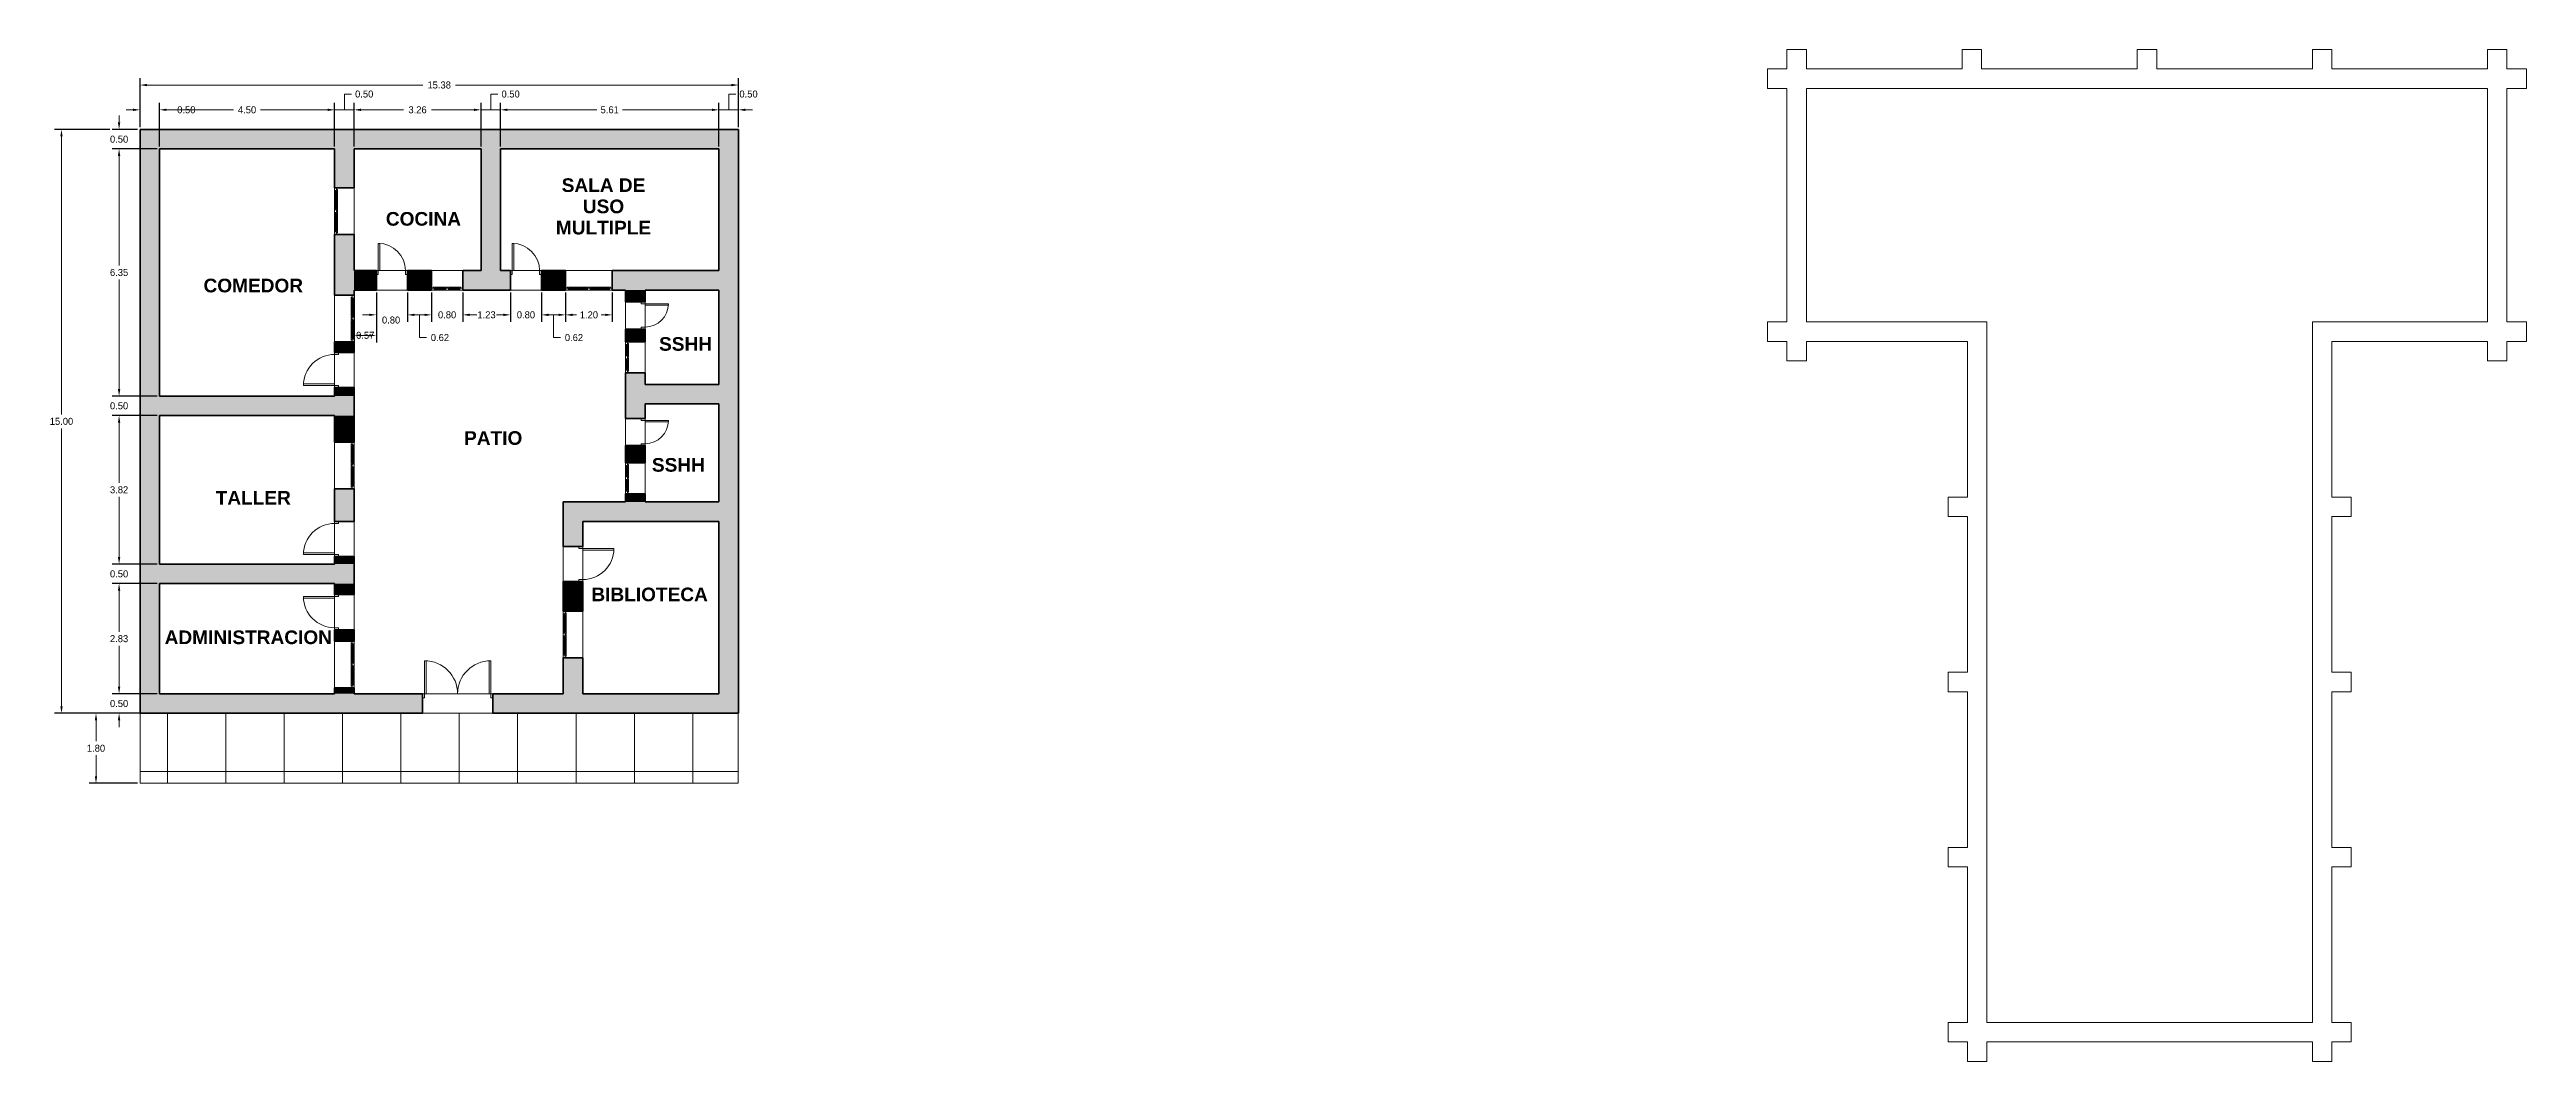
# Model space of a CAD drawing. Header units: metres. Extents: x -38.8 to 24.9, y 14.4 to 40.4.
import ezdxf

# ---------------------------------------------------------------- set-up
doc = ezdxf.new("R2010")
doc.units = ezdxf.units.M
doc.header["$MEASUREMENT"] = 0
doc.layers.add('ACOTACION', color=160, linetype='Continuous', lineweight=0)
doc.layers.add('Structural - Bearing_Pen_No__27', color=7, linetype='Continuous', lineweight=35)
for name, color, linetype, lineweight, true_color in [('Annotation - Text_Pen_No__86', 7, 'Continuous', 20, 0x5555ff), ('ARCHICAD Doors_Pen_No__3', 7, 'Continuous', 18, 0xff6600), ('ARCHICAD Windows_Pen_No__3', 7, 'Continuous', 18, 0xff6600), ('Structural - Bearing_Pen_No__160', 7, 'Continuous', 20, 0xb4a35c), ('Structural - Bearing_Pen_No__63', 7, 'Continuous', 18, 0xff9955)]:
    doc.layers.add(name, color=color, linetype=linetype, lineweight=lineweight, true_color=true_color)
for name, color, linetype in [('ARCHICAD Doors', 7, 'Continuous'), ('ARCHICAD Windows', 7, 'Continuous'), ('Structural - Bearing', 7, 'Continuous')]:
    doc.layers.add(name, color=color, linetype=linetype)
doc.styles.add('GENERATED_STYLE_1', font='')
doc.styles.get('GENERATED_STYLE_1').set_extended_font_data('Arial', bold=True)
doc.dimstyles.get("Standard").update_dxf_attribs({"dimtxt": 0.18, "dimasz": 0.18, "dimexe": 0.18, "dimexo": 0.0625, "dimgap": 0.09, "dimtad": 0, "dimtih": 1, "dimtoh": 1, "dimzin": 0, "dimdsep": 46, "dimtxsty": 'Standard', "dimcen": 0.09, "dimclrt": 256, "dimadec": 0, "dimazin": 0, "dimtfac": 1, "dimtofl": 0, "dimtmove": 0, "dimatfit": 3, "dimfxl": 1, "dimtolj": 1, "dimtzin": 0, "dimlwd": -1, "dimarcsym": 0})

msp = doc.modelspace()

# ---------------------------------------------------------------- texts
at = {"layer": 'Annotation - Text_Pen_No__86', "color": 173, "linetype": 'Continuous', "lineweight": 20, "true_color": 0x5555ff, "insert": (-24.526, 37.121), "char_height": 0.35061, "width": 3.08394, "attachment_point": 2, "line_spacing_factor": 0.933741, "style": 'GENERATED_STYLE_1'}
msp.add_mtext('\\A1;{\\pqc;\\fArial|b1|i0|c0|p34;SALA DE USO MULTIPLE}', dxfattribs=at)
at = {"layer": 'Annotation - Text_Pen_No__86', "color": 173, "linetype": 'Continuous', "lineweight": 20, "true_color": 0x5555ff, "char_height": 0.35061, "attachment_point": 2, "style": 'GENERATED_STYLE_1'}
for s, insert in [('\\A1;{\\pqc;\\fArial|b1|i0|c0|p34;COCINA}', (-29.153, 36.255)), ('\\A1;{\\pqc;\\fArial|b1|i0|c0|p34;COMEDOR}', (-33.525, 34.542)), ('\\A1;{\\pqc;\\fArial|b1|i0|c0|p34;SSHH}', (-22.418, 33.041)), ('\\A1;{\\pqc;\\fArial|b1|i0|c0|p34;PATIO}', (-27.36, 30.624)), ('\\A1;{\\pqc;\\fArial|b1|i0|c0|p34;SSHH}', (-22.602, 29.934)), ('\\A1;{\\pqc;\\fArial|b1|i0|c0|p34;TALLER}', (-33.525, 29.088)), ('\\A1;{\\pqc;\\fArial|b1|i0|c0|p34;BIBLIOTECA}', (-23.342, 26.605)), ('\\A1;{\\pqc;\\fArial|b1|i0|c0|p34;ADMINISTRACION}', (-33.653, 25.504))]:
    msp.add_mtext(s, dxfattribs=dict(at, insert=insert))

# ---------------------------------------------------------------- blocks, each defined once
blk = doc.blocks.new('IFC Double Door - Single Swing')
at = {"layer": 'ARCHICAD Doors_Pen_No__3', "color": 30, "linetype": 'Continuous', "lineweight": 18, "true_color": 0xff6600}
for p, q in [((-0.85, 0), (-0.85, 0.85)), ((-0.85, 0.85), (-0.81, 0.85)), ((-0.81, 0.85), (-0.81, 0)), ((0.85, 0.85), (0.81, 0.85)), ((0.81, 0.85), (0.81, 0)), ((0.85, 0), (0.85, 0.85)), ((-0.9, 0), (-0.85, 0)), ((-0.85, -0.1), (-0.85, 0)), ((-0.81, 0), (-0.85, 0)), ((0.81, 0), (0.85, 0)), ((0.9, 0), (0.85, 0)), ((0.85, -0.1), (0.85, 0)), ((-0.9, -0.1), (-0.85, -0.1)), ((0.9, -0.1), (0.85, -0.1))]:
    blk.add_line(p, q, dxfattribs=at)
for centre, start, end in [((-0.85, 0), 0, 90), ((0.85, 0), 90, 180)]:
    blk.add_arc(centre, 0.85, start, end, dxfattribs=at)
blk = doc.blocks.new('Wall_1', base_point=(-36.435, 23.376))
at = {"layer": 'Structural - Bearing_Pen_No__160', "linetype": 'Continuous', "lineweight": 0, "true_color": 0x5a512e}
for points in [[(-35.935, 23.876), (-36.435, 23.376), (-29.174, 23.376), (-29.174, 23.876)], [(-27.374, 23.876), (-27.374, 23.376), (-21.06, 23.376), (-21.56, 23.876)]]:
    blk.add_hatch(color=59, dxfattribs=at).paths.add_polyline_path(points)
at = {"layer": 'Structural - Bearing_Pen_No__27', "color": 7, "linetype": 'Continuous', "lineweight": 35}
for p, q in [((-29.174, 23.376), (-29.174, 23.876)), ((-27.374, 23.376), (-27.374, 23.876))]:
    blk.add_line(p, q, dxfattribs=at)
at = {"layer": 'Structural - Bearing_Pen_No__27', "color": 7, "linetype": 'Continuous', "lineweight": 35, "flags": 128}
for points in [[(-31.435, 23.876), (-35.935, 23.876)], [(-29.174, 23.876), (-30.935, 23.876)], [(-25.56, 23.876), (-27.374, 23.876)], [(-21.56, 23.876), (-25.06, 23.876)], [(-36.435, 23.376), (-29.174, 23.376)], [(-27.374, 23.376), (-21.06, 23.376)]]:
    blk.add_lwpolyline(points, dxfattribs=at)
at = {"layer": 'Structural - Bearing_Pen_No__63', "color": 21, "linetype": 'Continuous', "lineweight": 18, "true_color": 0xff9955}
for p, q in [((-27.374, 23.876), (-29.174, 23.876)), ((-29.174, 23.376), (-27.374, 23.376))]:
    blk.add_line(p, q, dxfattribs=at)
at = {"layer": 'ARCHICAD Doors', "color": 21, "linetype": 'Continuous', "lineweight": 18, "true_color": 0xff9955}
blk.add_blockref('IFC Double Door - Single Swing', (-28.274, 23.876), dxfattribs=at)
blk = doc.blocks.new('Wall_2', base_point=(-21.06, 23.376))
at = {"layer": 'Structural - Bearing_Pen_No__160', "linetype": 'Continuous', "lineweight": 0, "true_color": 0x5a512e}
blk.add_hatch(color=59, dxfattribs=at).paths.add_polyline_path([(-21.06, 23.376), (-21.06, 38.376), (-21.56, 37.876), (-21.56, 23.876)])
at = {"layer": 'Structural - Bearing_Pen_No__27', "color": 7, "linetype": 'Continuous', "lineweight": 35, "flags": 128}
for points in [[(-21.06, 23.376), (-21.06, 38.376)], [(-21.56, 37.876), (-21.56, 34.749)], [(-21.56, 34.249), (-21.56, 31.825)], [(-21.56, 31.325), (-21.56, 28.806)], [(-21.56, 28.306), (-21.56, 23.876)]]:
    blk.add_lwpolyline(points, dxfattribs=at)
blk = doc.blocks.new('Wall_3', base_point=(-21.06, 38.376))
at = {"layer": 'Structural - Bearing_Pen_No__160', "linetype": 'Continuous', "lineweight": 0, "true_color": 0x5a512e}
blk.add_hatch(color=59, dxfattribs=at).paths.add_polyline_path([(-21.06, 38.376), (-36.435, 38.376), (-35.935, 37.876), (-21.56, 37.876)])
at = {"layer": 'Structural - Bearing_Pen_No__27', "color": 7, "linetype": 'Continuous', "lineweight": 35, "flags": 128}
for points in [[(-21.06, 38.376), (-36.435, 38.376)], [(-35.935, 37.876), (-31.435, 37.876)], [(-30.935, 37.876), (-27.674, 37.876)], [(-27.174, 37.876), (-21.56, 37.876)]]:
    blk.add_lwpolyline(points, dxfattribs=at)
blk = doc.blocks.new('Wall_4', base_point=(-36.435, 38.376))
at = {"layer": 'Structural - Bearing_Pen_No__160', "linetype": 'Continuous', "lineweight": 0, "true_color": 0x5a512e}
blk.add_hatch(color=59, dxfattribs=at).paths.add_polyline_path([(-36.435, 38.376), (-36.435, 23.376), (-35.935, 23.876), (-35.935, 37.876)])
at = {"layer": 'Structural - Bearing_Pen_No__27', "color": 7, "linetype": 'Continuous', "lineweight": 35, "flags": 128}
for points in [[(-36.435, 38.376), (-36.435, 23.376)], [(-35.935, 31.526), (-35.935, 37.876)], [(-35.935, 27.208), (-35.935, 31.026)], [(-35.935, 23.876), (-35.935, 26.708)]]:
    blk.add_lwpolyline(points, dxfattribs=at)
blk = doc.blocks.new('IFC Window - Double Panel - Vertical')
at = {"layer": 'ARCHICAD Windows_Pen_No__3', "color": 30, "linetype": 'Continuous', "lineweight": 18, "true_color": 0xff6600}
for p, q in [((-0.6, 0), (-0.53, 0)), ((-0.6, -0.05), (-0.6, 0)), ((-0.53, 0), (-0.53, -0.05)), ((-0.035, 0), (0.035, 0)), ((-0.035, -0.05), (-0.035, 0)), ((0.035, 0), (0.035, -0.05)), ((0.6, 0), (0.53, 0)), ((0.53, 0), (0.53, -0.05)), ((0.6, -0.05), (0.6, 0)), ((-0.53, -0.05), (-0.6, -0.05)), ((-0.53, -0.05), (-0.555, -0.05)), ((-0.555, -0.05), (-0.555, -0.075)), ((-0.555, -0.075), (-0.505, -0.075)), ((-0.505, -0.025), (-0.53, -0.025)), ((-0.53, -0.025), (-0.53, -0.05)), ((-0.505, -0.025), (-0.06, -0.025)), ((-0.505, -0.075), (-0.505, -0.025)), ((-0.505, -0.04), (-0.06, -0.04)), ((-0.505, -0.06), (-0.06, -0.06)), ((-0.505, -0.075), (-0.06, -0.075)), ((-0.06, -0.075), (-0.06, -0.025)), ((-0.06, -0.025), (-0.035, -0.025)), ((-0.01, -0.075), (-0.06, -0.075)), ((-0.035, -0.025), (-0.035, -0.05)), ((0.035, -0.05), (-0.035, -0.05)), ((-0.035, -0.05), (-0.01, -0.05)), ((-0.01, -0.05), (-0.01, -0.075)), ((0.035, -0.05), (0.01, -0.05)), ((0.01, -0.05), (0.01, -0.075)), ((0.01, -0.075), (0.06, -0.075)), ((0.06, -0.025), (0.035, -0.025)), ((0.035, -0.025), (0.035, -0.05)), ((0.06, -0.025), (0.505, -0.025)), ((0.06, -0.075), (0.06, -0.025)), ((0.06, -0.04), (0.505, -0.04)), ((0.06, -0.06), (0.505, -0.06)), ((0.06, -0.075), (0.505, -0.075)), ((0.505, -0.075), (0.505, -0.025)), ((0.505, -0.025), (0.53, -0.025)), ((0.555, -0.075), (0.505, -0.075)), ((0.53, -0.025), (0.53, -0.05)), ((0.53, -0.05), (0.6, -0.05)), ((0.53, -0.05), (0.555, -0.05)), ((0.555, -0.05), (0.555, -0.075))]:
    blk.add_line(p, q, dxfattribs=at)
blk = doc.blocks.new('IFC Door - Single Swing')
at = {"layer": 'ARCHICAD Doors_Pen_No__3', "color": 30, "linetype": 'Continuous', "lineweight": 18, "true_color": 0xff6600}
for p, q in [((0.4, 0.8), (0.36, 0.8)), ((0.36, 0.8), (0.36, 0)), ((0.4, 0), (0.4, 0.8)), ((-0.45, 0), (-0.4, 0)), ((-0.4, -0.1), (-0.4, 0)), ((0.36, 0), (0.4, 0)), ((0.45, 0), (0.4, 0)), ((0.4, -0.1), (0.4, 0)), ((-0.45, -0.1), (-0.4, -0.1)), ((0.45, -0.1), (0.4, -0.1))]:
    blk.add_line(p, q, dxfattribs=at)
blk.add_arc((0.4, 0), 0.8, 90, 180, dxfattribs=at)
blk = doc.blocks.new('Wall_5', base_point=(-31.435, 38.376))
at = {"layer": 'Structural - Bearing_Pen_No__160', "linetype": 'Continuous', "lineweight": 0, "true_color": 0x5a512e}
for points in [[(-30.935, 37.876), (-31.435, 37.876), (-31.435, 36.877), (-30.935, 36.877)], [(-30.935, 35.677), (-31.435, 35.677), (-31.435, 34.116), (-30.935, 34.116)], [(-30.935, 32.916), (-31.435, 32.916), (-31.435, 32.647), (-30.935, 32.647)], [(-30.935, 31.747), (-31.435, 31.747), (-31.435, 31.526), (-30.935, 31.526)], [(-30.935, 31.026), (-31.435, 31.026), (-31.435, 30.34), (-30.935, 30.34)], [(-30.935, 29.14), (-31.435, 29.14), (-31.435, 28.305), (-30.935, 28.305)], [(-30.935, 27.405), (-31.435, 27.405), (-31.435, 27.208), (-30.935, 27.208)], [(-30.935, 26.708), (-31.435, 26.708), (-31.435, 26.424), (-30.935, 26.424)], [(-30.935, 25.524), (-31.435, 25.524), (-31.435, 25.23), (-30.935, 25.23)], [(-30.935, 24.03), (-31.435, 24.03), (-31.435, 23.876), (-30.935, 23.876)]]:
    blk.add_hatch(color=59, dxfattribs=at).paths.add_polyline_path(points)
at = {"layer": 'Structural - Bearing_Pen_No__27', "color": 7, "linetype": 'Continuous', "lineweight": 35}
for p, q in [((-31.435, 36.877), (-30.935, 36.877)), ((-31.435, 35.677), (-30.935, 35.677)), ((-31.435, 34.116), (-30.935, 34.116)), ((-31.435, 32.916), (-30.935, 32.916)), ((-31.435, 32.647), (-30.935, 32.647)), ((-31.435, 31.747), (-30.935, 31.747)), ((-31.435, 30.34), (-30.935, 30.34)), ((-31.435, 29.14), (-30.935, 29.14)), ((-31.435, 28.305), (-30.935, 28.305)), ((-31.435, 27.405), (-30.935, 27.405)), ((-31.435, 26.424), (-30.935, 26.424)), ((-31.435, 25.524), (-30.935, 25.524)), ((-31.435, 25.23), (-30.935, 25.23)), ((-31.435, 24.03), (-30.935, 24.03))]:
    blk.add_line(p, q, dxfattribs=at)
at = {"layer": 'Structural - Bearing_Pen_No__27', "color": 7, "linetype": 'Continuous', "lineweight": 35, "flags": 128}
for points in [[(-31.435, 37.876), (-31.435, 36.877)], [(-30.935, 36.877), (-30.935, 37.876)], [(-31.435, 35.677), (-31.435, 34.116)], [(-30.935, 34.749), (-30.935, 35.677)], [(-30.935, 34.116), (-30.935, 34.249)], [(-31.435, 32.916), (-31.435, 32.647)], [(-30.935, 32.647), (-30.935, 32.916)], [(-31.435, 31.747), (-31.435, 31.526)], [(-30.935, 31.526), (-30.935, 31.747)], [(-31.435, 31.026), (-31.435, 30.34)], [(-30.935, 30.34), (-30.935, 31.026)], [(-31.435, 29.14), (-31.435, 28.305)], [(-30.935, 28.305), (-30.935, 29.14)], [(-31.435, 27.405), (-31.435, 27.208)], [(-30.935, 27.208), (-30.935, 27.405)], [(-31.435, 26.708), (-31.435, 26.424)], [(-30.935, 26.424), (-30.935, 26.708)], [(-31.435, 25.524), (-31.435, 25.23)], [(-30.935, 25.23), (-30.935, 25.524)], [(-31.435, 24.03), (-31.435, 23.876)], [(-30.935, 23.876), (-30.935, 24.03)]]:
    blk.add_lwpolyline(points, dxfattribs=at)
at = {"layer": 'Structural - Bearing_Pen_No__63', "color": 21, "linetype": 'Continuous', "lineweight": 18, "true_color": 0xff9955}
for p, q in [((-31.435, 36.877), (-31.435, 35.677)), ((-30.935, 35.677), (-30.935, 36.877)), ((-31.435, 34.116), (-31.435, 32.916)), ((-30.935, 32.916), (-30.935, 34.116)), ((-31.435, 32.647), (-31.435, 31.747)), ((-30.935, 31.747), (-30.935, 32.647)), ((-31.435, 30.34), (-31.435, 29.14)), ((-30.935, 29.14), (-30.935, 30.34)), ((-31.435, 28.305), (-31.435, 27.405)), ((-30.935, 27.405), (-30.935, 28.305)), ((-31.435, 26.424), (-31.435, 25.524)), ((-30.935, 25.524), (-30.935, 26.424)), ((-31.435, 25.23), (-31.435, 24.03)), ((-30.935, 24.03), (-30.935, 25.23))]:
    blk.add_line(p, q, dxfattribs=at)
at = {"layer": 'ARCHICAD Doors', "color": 21, "linetype": 'Continuous', "lineweight": 18, "true_color": 0xff9955, "xscale": -1, "rotation": 90}
for p in [(-31.435, 32.197), (-31.435, 27.855)]:
    blk.add_blockref('IFC Door - Single Swing', p, dxfattribs=at)
at = {"layer": 'ARCHICAD Doors', "color": 21, "linetype": 'Continuous', "lineweight": 18, "true_color": 0xff9955, "rotation": 90}
blk.add_blockref('IFC Door - Single Swing', (-31.435, 25.974), dxfattribs=at)
at = {"layer": 'ARCHICAD Windows', "color": 21, "linetype": 'Continuous', "lineweight": 18, "true_color": 0xff9955}
for p, rotation in [((-31.435, 36.277), 90), ((-30.935, 29.74), 270), ((-30.935, 24.63), 270)]:
    blk.add_blockref('IFC Window - Double Panel - Vertical', p, dxfattribs=dict(at, rotation=rotation))
at = {"layer": 'ARCHICAD Windows', "color": 21, "linetype": 'Continuous', "lineweight": 18, "true_color": 0xff9955, "xscale": -1, "rotation": 270}
blk.add_blockref('IFC Window - Double Panel - Vertical', (-30.935, 33.516), dxfattribs=at)
blk = doc.blocks.new('IFC Window - Double Panel - Vertical_2')
at = {"layer": 'ARCHICAD Windows_Pen_No__3', "color": 30, "linetype": 'Continuous', "lineweight": 18, "true_color": 0xff6600}
for p, q in [((-0.4, 0), (-0.33, 0)), ((-0.4, -0.05), (-0.4, 0)), ((-0.33, 0), (-0.33, -0.05)), ((-0.035, 0), (0.035, 0)), ((-0.035, -0.05), (-0.035, 0)), ((0.035, 0), (0.035, -0.05)), ((0.4, 0), (0.33, 0)), ((0.33, 0), (0.33, -0.05)), ((0.4, -0.05), (0.4, 0)), ((-0.33, -0.05), (-0.4, -0.05)), ((-0.33, -0.05), (-0.355, -0.05)), ((-0.355, -0.05), (-0.355, -0.075)), ((-0.355, -0.075), (-0.305, -0.075)), ((-0.305, -0.025), (-0.33, -0.025)), ((-0.33, -0.025), (-0.33, -0.05)), ((-0.305, -0.025), (-0.06, -0.025)), ((-0.305, -0.075), (-0.305, -0.025)), ((-0.305, -0.04), (-0.06, -0.04)), ((-0.305, -0.06), (-0.06, -0.06)), ((-0.305, -0.075), (-0.06, -0.075)), ((-0.06, -0.075), (-0.06, -0.025)), ((-0.06, -0.025), (-0.035, -0.025)), ((-0.01, -0.075), (-0.06, -0.075)), ((-0.035, -0.025), (-0.035, -0.05)), ((0.035, -0.05), (-0.035, -0.05)), ((-0.035, -0.05), (-0.01, -0.05)), ((-0.01, -0.05), (-0.01, -0.075)), ((0.035, -0.05), (0.01, -0.05)), ((0.01, -0.05), (0.01, -0.075)), ((0.01, -0.075), (0.06, -0.075)), ((0.06, -0.025), (0.035, -0.025)), ((0.035, -0.025), (0.035, -0.05)), ((0.06, -0.025), (0.305, -0.025)), ((0.06, -0.075), (0.06, -0.025)), ((0.06, -0.04), (0.305, -0.04)), ((0.06, -0.06), (0.305, -0.06)), ((0.06, -0.075), (0.305, -0.075)), ((0.305, -0.075), (0.305, -0.025)), ((0.305, -0.025), (0.33, -0.025)), ((0.355, -0.075), (0.305, -0.075)), ((0.33, -0.025), (0.33, -0.05)), ((0.33, -0.05), (0.4, -0.05)), ((0.33, -0.05), (0.355, -0.05)), ((0.355, -0.05), (0.355, -0.075))]:
    blk.add_line(p, q, dxfattribs=at)
blk = doc.blocks.new('IFC Door - Single Swing_2')
at = {"layer": 'ARCHICAD Doors_Pen_No__3', "color": 30, "linetype": 'Continuous', "lineweight": 18, "true_color": 0xff6600}
for p, q in [((0.35, 0.7), (0.31, 0.7)), ((0.31, 0.7), (0.31, 0)), ((0.35, 0), (0.35, 0.7)), ((-0.4, 0), (-0.35, 0)), ((-0.35, -0.1), (-0.35, 0)), ((0.31, 0), (0.35, 0)), ((0.4, 0), (0.35, 0)), ((0.35, -0.1), (0.35, 0)), ((-0.4, -0.1), (-0.35, -0.1)), ((0.4, -0.1), (0.35, -0.1))]:
    blk.add_line(p, q, dxfattribs=at)
blk.add_arc((0.35, 0), 0.7, 90, 180, dxfattribs=at)
blk = doc.blocks.new('Wall_6', base_point=(-21.06, 34.749))
at = {"layer": 'Structural - Bearing_Pen_No__160', "linetype": 'Continuous', "lineweight": 0, "true_color": 0x5a512e}
for points in [[(-30.363, 34.249), (-30.363, 34.749), (-30.935, 34.749), (-30.935, 34.249)], [(-28.945, 34.249), (-28.945, 34.749), (-29.563, 34.749), (-29.563, 34.249)], [(-26.919, 34.249), (-26.919, 34.749), (-28.145, 34.749), (-28.145, 34.249)], [(-25.501, 34.249), (-25.501, 34.749), (-26.119, 34.749), (-26.119, 34.249)], [(-21.56, 34.249), (-21.56, 34.749), (-24.301, 34.749), (-24.301, 34.249)]]:
    blk.add_hatch(color=59, dxfattribs=at).paths.add_polyline_path(points)
at = {"layer": 'Structural - Bearing_Pen_No__27', "color": 7, "linetype": 'Continuous', "lineweight": 35}
for p, q in [((-30.363, 34.749), (-30.363, 34.249)), ((-29.563, 34.749), (-29.563, 34.249)), ((-28.945, 34.749), (-28.945, 34.249)), ((-28.145, 34.749), (-28.145, 34.249)), ((-26.919, 34.749), (-26.919, 34.249)), ((-26.119, 34.749), (-26.119, 34.249)), ((-25.501, 34.749), (-25.501, 34.249)), ((-24.301, 34.749), (-24.301, 34.249))]:
    blk.add_line(p, q, dxfattribs=at)
at = {"layer": 'Structural - Bearing_Pen_No__27', "color": 7, "linetype": 'Continuous', "lineweight": 35, "flags": 128}
for points in [[(-30.363, 34.749), (-30.935, 34.749)], [(-28.945, 34.749), (-29.563, 34.749)], [(-27.674, 34.749), (-28.145, 34.749)], [(-26.919, 34.749), (-27.174, 34.749)], [(-25.501, 34.749), (-26.119, 34.749)], [(-21.56, 34.749), (-24.301, 34.749)], [(-30.935, 34.249), (-30.363, 34.249)], [(-29.563, 34.249), (-28.945, 34.249)], [(-28.145, 34.249), (-26.919, 34.249)], [(-26.119, 34.249), (-25.501, 34.249)], [(-24.301, 34.249), (-23.96, 34.249)], [(-23.46, 34.249), (-21.56, 34.249)]]:
    blk.add_lwpolyline(points, dxfattribs=at)
at = {"layer": 'Structural - Bearing_Pen_No__63', "color": 21, "linetype": 'Continuous', "lineweight": 18, "true_color": 0xff9955}
for p, q in [((-29.563, 34.749), (-30.363, 34.749)), ((-28.145, 34.749), (-28.945, 34.749)), ((-26.119, 34.749), (-26.919, 34.749)), ((-24.301, 34.749), (-25.501, 34.749)), ((-30.363, 34.249), (-29.563, 34.249)), ((-28.945, 34.249), (-28.145, 34.249)), ((-26.919, 34.249), (-26.119, 34.249)), ((-25.501, 34.249), (-24.301, 34.249))]:
    blk.add_line(p, q, dxfattribs=at)
at = {"layer": 'ARCHICAD Doors', "color": 21, "linetype": 'Continuous', "lineweight": 18, "true_color": 0xff9955, "xscale": -1}
for p in [(-29.963, 34.749), (-26.519, 34.749)]:
    blk.add_blockref('IFC Door - Single Swing_2', p, dxfattribs=at)
at = {"layer": 'ARCHICAD Windows', "color": 21, "linetype": 'Continuous', "lineweight": 18, "true_color": 0xff9955, "xscale": -1, "rotation": 180}
blk.add_blockref('IFC Window - Double Panel - Vertical_2', (-28.545, 34.249), dxfattribs=at)
at = {"layer": 'ARCHICAD Windows', "color": 21, "linetype": 'Continuous', "lineweight": 18, "true_color": 0xff9955, "rotation": 180}
blk.add_blockref('IFC Window - Double Panel - Vertical', (-24.901, 34.249), dxfattribs=at)
blk = doc.blocks.new('Wall_7', base_point=(-36.435, 26.708))
at = {"layer": 'Structural - Bearing_Pen_No__160', "linetype": 'Continuous', "lineweight": 0, "true_color": 0x5a512e}
blk.add_hatch(color=59, dxfattribs=at).paths.add_polyline_path([(-35.935, 26.708), (-30.935, 26.708), (-30.935, 27.208), (-35.935, 27.208)])
at = {"layer": 'Structural - Bearing_Pen_No__27', "color": 7, "linetype": 'Continuous', "lineweight": 35, "flags": 128}
for points in [[(-31.435, 27.208), (-35.935, 27.208)], [(-30.935, 26.708), (-30.935, 27.208)], [(-35.935, 26.708), (-31.435, 26.708)]]:
    blk.add_lwpolyline(points, dxfattribs=at)
blk = doc.blocks.new('Wall_8', base_point=(-25.56, 28.306))
at = {"layer": 'Structural - Bearing_Pen_No__160', "linetype": 'Continuous', "lineweight": 0, "true_color": 0x5a512e}
for points in [[(-25.06, 28.306), (-25.56, 28.806), (-25.56, 27.66), (-25.06, 27.66)], [(-25.06, 26.76), (-25.56, 26.76), (-25.56, 26.002), (-25.06, 26.002)], [(-25.06, 24.802), (-25.56, 24.802), (-25.56, 23.876), (-25.06, 23.876)]]:
    blk.add_hatch(color=59, dxfattribs=at).paths.add_polyline_path(points)
at = {"layer": 'Structural - Bearing_Pen_No__27', "color": 7, "linetype": 'Continuous', "lineweight": 35}
for p, q in [((-25.56, 27.66), (-25.06, 27.66)), ((-25.56, 26.76), (-25.06, 26.76)), ((-25.56, 26.002), (-25.06, 26.002)), ((-25.56, 24.802), (-25.06, 24.802))]:
    blk.add_line(p, q, dxfattribs=at)
at = {"layer": 'Structural - Bearing_Pen_No__27', "color": 7, "linetype": 'Continuous', "lineweight": 35, "flags": 128}
for points in [[(-25.56, 28.806), (-25.56, 27.66)], [(-25.06, 27.66), (-25.06, 28.306)], [(-25.56, 26.76), (-25.56, 26.002)], [(-25.06, 26.002), (-25.06, 26.76)], [(-25.56, 24.802), (-25.56, 23.876)], [(-25.06, 23.876), (-25.06, 24.802)]]:
    blk.add_lwpolyline(points, dxfattribs=at)
at = {"layer": 'Structural - Bearing_Pen_No__63', "color": 21, "linetype": 'Continuous', "lineweight": 18, "true_color": 0xff9955}
for p, q in [((-25.56, 27.66), (-25.56, 26.76)), ((-25.06, 26.76), (-25.06, 27.66)), ((-25.56, 26.002), (-25.56, 24.802)), ((-25.06, 24.802), (-25.06, 26.002))]:
    blk.add_line(p, q, dxfattribs=at)
at = {"layer": 'ARCHICAD Doors', "color": 21, "linetype": 'Continuous', "lineweight": 18, "true_color": 0xff9955, "xscale": -1, "rotation": 270}
blk.add_blockref('IFC Door - Single Swing', (-25.06, 27.21), dxfattribs=at)
at = {"layer": 'ARCHICAD Windows', "color": 21, "linetype": 'Continuous', "lineweight": 18, "true_color": 0xff9955, "xscale": -1, "rotation": 90}
blk.add_blockref('IFC Window - Double Panel - Vertical', (-25.56, 25.402), dxfattribs=at)
blk = doc.blocks.new('Wall_9', base_point=(-25.56, 28.306))
at = {"layer": 'Structural - Bearing_Pen_No__160', "linetype": 'Continuous', "lineweight": 0, "true_color": 0x5a512e}
blk.add_hatch(color=59, dxfattribs=at).paths.add_polyline_path([(-25.06, 28.306), (-21.56, 28.306), (-21.56, 28.806), (-25.56, 28.806)])
at = {"layer": 'Structural - Bearing_Pen_No__27', "color": 7, "linetype": 'Continuous', "lineweight": 35, "flags": 128}
for points in [[(-23.96, 28.806), (-25.56, 28.806)], [(-21.56, 28.806), (-23.46, 28.806)], [(-25.06, 28.306), (-21.56, 28.306)]]:
    blk.add_lwpolyline(points, dxfattribs=at)
blk = doc.blocks.new('IFC Door - Single Swing_3')
at = {"layer": 'ARCHICAD Doors_Pen_No__3', "color": 30, "linetype": 'Continuous', "lineweight": 18, "true_color": 0xff6600}
for p, q in [((-0.35, 0), (-0.3, 0)), ((-0.3, -0.1), (-0.3, 0)), ((0.3, 0.6), (0.26, 0.6)), ((0.26, 0.6), (0.26, 0)), ((0.26, 0), (0.3, 0)), ((0.3, 0), (0.3, 0.6)), ((0.35, 0), (0.3, 0)), ((0.3, -0.1), (0.3, 0)), ((-0.35, -0.1), (-0.3, -0.1)), ((0.35, -0.1), (0.3, -0.1))]:
    blk.add_line(p, q, dxfattribs=at)
blk.add_arc((0.3, 0), 0.6, 90, 180, dxfattribs=at)
blk = doc.blocks.new('Wall_10', base_point=(-23.96, 34.749))
at = {"layer": 'Structural - Bearing_Pen_No__160', "linetype": 'Continuous', "lineweight": 0, "true_color": 0x5a512e}
for points in [[(-23.46, 34.249), (-23.96, 34.249), (-23.96, 33.948), (-23.46, 33.948)], [(-23.46, 33.248), (-23.96, 33.248), (-23.96, 32.921), (-23.46, 32.921)], [(-23.46, 32.121), (-23.96, 32.121), (-23.96, 30.952), (-23.46, 30.952)], [(-23.46, 30.252), (-23.96, 30.252), (-23.96, 29.814), (-23.46, 29.814)], [(-23.46, 29.014), (-23.96, 29.014), (-23.96, 28.806), (-23.46, 28.806)]]:
    blk.add_hatch(color=59, dxfattribs=at).paths.add_polyline_path(points)
at = {"layer": 'Structural - Bearing_Pen_No__27', "color": 7, "linetype": 'Continuous', "lineweight": 35}
for p, q in [((-23.96, 33.948), (-23.46, 33.948)), ((-23.96, 33.248), (-23.46, 33.248)), ((-23.96, 32.921), (-23.46, 32.921)), ((-23.96, 32.121), (-23.46, 32.121)), ((-23.96, 30.952), (-23.46, 30.952)), ((-23.96, 30.252), (-23.46, 30.252)), ((-23.96, 29.814), (-23.46, 29.814)), ((-23.96, 29.014), (-23.46, 29.014))]:
    blk.add_line(p, q, dxfattribs=at)
at = {"layer": 'Structural - Bearing_Pen_No__27', "color": 7, "linetype": 'Continuous', "lineweight": 35, "flags": 128}
for points in [[(-23.96, 34.249), (-23.96, 33.948)], [(-23.46, 33.948), (-23.46, 34.249)], [(-23.96, 33.248), (-23.96, 32.921)], [(-23.46, 32.921), (-23.46, 33.248)], [(-23.96, 32.121), (-23.96, 30.952)], [(-23.46, 31.825), (-23.46, 32.121)], [(-23.46, 30.952), (-23.46, 31.325)], [(-23.96, 30.252), (-23.96, 29.814)], [(-23.46, 29.814), (-23.46, 30.252)], [(-23.96, 29.014), (-23.96, 28.806)], [(-23.46, 28.806), (-23.46, 29.014)]]:
    blk.add_lwpolyline(points, dxfattribs=at)
at = {"layer": 'Structural - Bearing_Pen_No__63', "color": 21, "linetype": 'Continuous', "lineweight": 18, "true_color": 0xff9955}
for p, q in [((-23.96, 33.948), (-23.96, 33.248)), ((-23.46, 33.248), (-23.46, 33.948)), ((-23.96, 32.921), (-23.96, 32.121)), ((-23.46, 32.121), (-23.46, 32.921)), ((-23.96, 30.952), (-23.96, 30.252)), ((-23.46, 30.252), (-23.46, 30.952)), ((-23.96, 29.814), (-23.96, 29.014)), ((-23.46, 29.014), (-23.46, 29.814))]:
    blk.add_line(p, q, dxfattribs=at)
at = {"layer": 'ARCHICAD Doors', "color": 21, "linetype": 'Continuous', "lineweight": 18, "true_color": 0xff9955, "xscale": -1, "rotation": 270}
for p in [(-23.46, 33.598), (-23.46, 30.602)]:
    blk.add_blockref('IFC Door - Single Swing_3', p, dxfattribs=at)
at = {"layer": 'ARCHICAD Windows', "color": 21, "linetype": 'Continuous', "lineweight": 18, "true_color": 0xff9955, "xscale": -1, "rotation": 90}
for p in [(-23.96, 32.521), (-23.96, 29.414)]:
    blk.add_blockref('IFC Window - Double Panel - Vertical_2', p, dxfattribs=at)
blk = doc.blocks.new('Wall_11', base_point=(-23.96, 31.325))
at = {"layer": 'Structural - Bearing_Pen_No__160', "linetype": 'Continuous', "lineweight": 0, "true_color": 0x5a512e}
blk.add_hatch(color=59, dxfattribs=at).paths.add_polyline_path([(-23.46, 31.325), (-21.56, 31.325), (-21.56, 31.825), (-23.46, 31.825)])
at = {"layer": 'Structural - Bearing_Pen_No__27', "color": 7, "linetype": 'Continuous', "lineweight": 35, "flags": 128}
for points in [[(-21.56, 31.825), (-23.46, 31.825)], [(-23.46, 31.325), (-21.56, 31.325)]]:
    blk.add_lwpolyline(points, dxfattribs=at)
blk = doc.blocks.new('Wall_12', base_point=(-27.674, 38.376))
at = {"layer": 'Structural - Bearing_Pen_No__160', "linetype": 'Continuous', "lineweight": 0, "true_color": 0x5a512e}
blk.add_hatch(color=59, dxfattribs=at).paths.add_polyline_path([(-27.674, 37.876), (-27.674, 34.749), (-27.174, 34.749), (-27.174, 37.876)])
at = {"layer": 'Structural - Bearing_Pen_No__27', "color": 7, "linetype": 'Continuous', "lineweight": 35, "flags": 128}
for points in [[(-27.674, 37.876), (-27.674, 34.749)], [(-27.174, 34.749), (-27.174, 37.876)]]:
    blk.add_lwpolyline(points, dxfattribs=at)
blk = doc.blocks.new('Wall_13', base_point=(-30.935, 31.026))
at = {"layer": 'Structural - Bearing_Pen_No__160', "linetype": 'Continuous', "lineweight": 0, "true_color": 0x5a512e}
blk.add_hatch(color=59, dxfattribs=at).paths.add_polyline_path([(-30.935, 31.526), (-35.935, 31.526), (-35.935, 31.026), (-30.935, 31.026)])
at = {"layer": 'Structural - Bearing_Pen_No__27', "color": 7, "linetype": 'Continuous', "lineweight": 35, "flags": 128}
for points in [[(-31.435, 31.526), (-35.935, 31.526)], [(-30.935, 31.026), (-30.935, 31.526)], [(-35.935, 31.026), (-31.435, 31.026)]]:
    blk.add_lwpolyline(points, dxfattribs=at)
blk = doc.blocks.new('*D21')
at = {"layer": 'ACOTACION', "color": 0, "lineweight": -2, "transparency": 16777216}
for p, q in [((-36.435, 38.439), (-36.435, 39.698)), ((-21.06, 38.439), (-21.06, 39.698))]:
    blk.add_line(p, q, dxfattribs=at)
at = {"layer": 'ACOTACION', "color": 0, "transparency": 16777216}
for p, q in [((-36.255, 39.518), (-29.168, 39.518)), ((-21.24, 39.518), (-28.328, 39.518))]:
    blk.add_line(p, q, dxfattribs=at)
for points in [[(-36.255, 39.548), (-36.255, 39.488), (-36.435, 39.518)], [(-21.24, 39.548), (-21.24, 39.488), (-21.06, 39.518)]]:
    blk.add_solid(points, dxfattribs=at)
at = {"layer": 'Defpoints', "color": 0, "transparency": 16777216}
for p in [(-21.06, 39.518), (-36.435, 38.376), (-21.06, 38.376)]:
    blk.add_point(p, dxfattribs=at)
at = {"layer": 'ACOTACION', "transparency": 16777216, "insert": (-28.748, 39.518), "char_height": 0.18, "attachment_point": 5}
blk.add_mtext('\\A1;15.38', dxfattribs=at)
blk = doc.blocks.new('*D22')
at = {"layer": 'ACOTACION', "color": 0, "lineweight": -2, "transparency": 16777216}
for p, q in [((-36.498, 38.376), (-37.153, 38.376)), ((-35.998, 37.876), (-37.153, 37.876))]:
    blk.add_line(p, q, dxfattribs=at)
at = {"layer": 'ACOTACION', "color": 0, "transparency": 16777216}
for p, q in [((-36.973, 38.556), (-36.973, 38.736)), ((-36.973, 37.696), (-36.973, 37.516))]:
    blk.add_line(p, q, dxfattribs=at)
for points in [[(-37.003, 38.556), (-36.943, 38.556), (-36.973, 38.376)], [(-37.003, 37.696), (-36.943, 37.696), (-36.973, 37.876)]]:
    blk.add_solid(points, dxfattribs=at)
at = {"layer": 'Defpoints', "color": 0, "transparency": 16777216}
for p in [(-36.435, 38.376), (-36.973, 37.876), (-35.935, 37.876)]:
    blk.add_point(p, dxfattribs=at)
at = {"layer": 'ACOTACION', "transparency": 16777216, "insert": (-36.973, 38.126), "char_height": 0.18, "attachment_point": 5}
blk.add_mtext('\\A1;0.50', dxfattribs=at)
blk = doc.blocks.new('*D23')
at = {"layer": 'ACOTACION', "color": 0, "lineweight": -2, "transparency": 16777216}
for p, q in [((-35.998, 37.876), (-37.153, 37.876)), ((-35.998, 31.526), (-37.153, 31.526))]:
    blk.add_line(p, q, dxfattribs=at)
at = {"layer": 'ACOTACION', "color": 0, "transparency": 16777216}
for p, q in [((-36.973, 37.696), (-36.973, 34.881)), ((-36.973, 31.706), (-36.973, 34.521))]:
    blk.add_line(p, q, dxfattribs=at)
for points in [[(-37.003, 37.696), (-36.943, 37.696), (-36.973, 37.876)], [(-37.003, 31.706), (-36.943, 31.706), (-36.973, 31.526)]]:
    blk.add_solid(points, dxfattribs=at)
at = {"layer": 'Defpoints', "color": 0, "transparency": 16777216}
for p in [(-35.935, 37.876), (-36.973, 31.526), (-35.935, 31.526)]:
    blk.add_point(p, dxfattribs=at)
at = {"layer": 'ACOTACION', "transparency": 16777216, "insert": (-36.973, 34.701), "char_height": 0.18, "attachment_point": 5}
blk.add_mtext('\\A1;6.35', dxfattribs=at)
blk = doc.blocks.new('*D24')
at = {"layer": 'ACOTACION', "color": 0, "transparency": 16777216}
for p, q in [((-36.973, 31.706), (-36.973, 31.886)), ((-36.973, 30.846), (-36.973, 30.666))]:
    blk.add_line(p, q, dxfattribs=at)
at = {"layer": 'ACOTACION', "color": 0, "lineweight": -2, "transparency": 16777216}
for p, q in [((-35.998, 31.526), (-37.153, 31.526)), ((-35.998, 31.026), (-37.153, 31.026))]:
    blk.add_line(p, q, dxfattribs=at)
at = {"layer": 'ACOTACION', "color": 0, "transparency": 16777216}
for points in [[(-37.003, 31.706), (-36.943, 31.706), (-36.973, 31.526)], [(-37.003, 30.846), (-36.943, 30.846), (-36.973, 31.026)]]:
    blk.add_solid(points, dxfattribs=at)
at = {"layer": 'Defpoints', "color": 0, "transparency": 16777216}
for p in [(-35.935, 31.526), (-36.973, 31.026), (-35.935, 31.026)]:
    blk.add_point(p, dxfattribs=at)
at = {"layer": 'ACOTACION', "transparency": 16777216, "insert": (-36.973, 31.276), "char_height": 0.18, "attachment_point": 5}
blk.add_mtext('\\A1;0.50', dxfattribs=at)
blk = doc.blocks.new('*D25')
at = {"layer": 'ACOTACION', "color": 0, "lineweight": -2, "transparency": 16777216}
for p, q in [((-35.998, 31.026), (-37.153, 31.026)), ((-35.998, 27.208), (-37.153, 27.208))]:
    blk.add_line(p, q, dxfattribs=at)
at = {"layer": 'ACOTACION', "color": 0, "transparency": 16777216}
for p, q in [((-36.973, 30.846), (-36.973, 29.297)), ((-36.973, 27.388), (-36.973, 28.937))]:
    blk.add_line(p, q, dxfattribs=at)
for points in [[(-37.003, 30.846), (-36.943, 30.846), (-36.973, 31.026)], [(-37.003, 27.388), (-36.943, 27.388), (-36.973, 27.208)]]:
    blk.add_solid(points, dxfattribs=at)
at = {"layer": 'Defpoints', "color": 0, "transparency": 16777216}
for p in [(-35.935, 31.026), (-36.973, 27.208), (-35.935, 27.208)]:
    blk.add_point(p, dxfattribs=at)
at = {"layer": 'ACOTACION', "transparency": 16777216, "insert": (-36.973, 29.117), "char_height": 0.18, "attachment_point": 5}
blk.add_mtext('\\A1;3.82', dxfattribs=at)
blk = doc.blocks.new('*D26')
at = {"layer": 'ACOTACION', "color": 0, "transparency": 16777216}
for p, q in [((-36.973, 27.388), (-36.973, 27.568)), ((-36.973, 26.528), (-36.973, 26.348))]:
    blk.add_line(p, q, dxfattribs=at)
at = {"layer": 'ACOTACION', "color": 0, "lineweight": -2, "transparency": 16777216}
for p, q in [((-35.998, 27.208), (-37.153, 27.208)), ((-35.998, 26.708), (-37.153, 26.708))]:
    blk.add_line(p, q, dxfattribs=at)
at = {"layer": 'ACOTACION', "color": 0, "transparency": 16777216}
for points in [[(-37.003, 27.388), (-36.943, 27.388), (-36.973, 27.208)], [(-37.003, 26.528), (-36.943, 26.528), (-36.973, 26.708)]]:
    blk.add_solid(points, dxfattribs=at)
at = {"layer": 'Defpoints', "color": 0, "transparency": 16777216}
for p in [(-35.935, 27.208), (-36.973, 26.708), (-35.935, 26.708)]:
    blk.add_point(p, dxfattribs=at)
at = {"layer": 'ACOTACION', "transparency": 16777216, "insert": (-36.973, 26.958), "char_height": 0.18, "attachment_point": 5}
blk.add_mtext('\\A1;0.50', dxfattribs=at)
blk = doc.blocks.new('*D27')
at = {"layer": 'ACOTACION', "color": 0, "lineweight": -2, "transparency": 16777216}
for p, q in [((-35.998, 26.708), (-37.153, 26.708)), ((-35.998, 23.876), (-37.153, 23.876))]:
    blk.add_line(p, q, dxfattribs=at)
at = {"layer": 'ACOTACION', "color": 0, "transparency": 16777216}
for p, q in [((-36.973, 26.528), (-36.973, 25.472)), ((-36.973, 24.056), (-36.973, 25.112))]:
    blk.add_line(p, q, dxfattribs=at)
for points in [[(-37.003, 26.528), (-36.943, 26.528), (-36.973, 26.708)], [(-37.003, 24.056), (-36.943, 24.056), (-36.973, 23.876)]]:
    blk.add_solid(points, dxfattribs=at)
at = {"layer": 'Defpoints', "color": 0, "transparency": 16777216}
for p in [(-35.935, 26.708), (-36.973, 23.876), (-35.935, 23.876)]:
    blk.add_point(p, dxfattribs=at)
at = {"layer": 'ACOTACION', "transparency": 16777216, "insert": (-36.973, 25.292), "char_height": 0.18, "attachment_point": 5}
blk.add_mtext('\\A1;2.83', dxfattribs=at)
blk = doc.blocks.new('*D28')
at = {"layer": 'ACOTACION', "color": 0, "transparency": 16777216}
for p, q in [((-36.973, 24.056), (-36.973, 24.236)), ((-36.973, 23.196), (-36.973, 23.016))]:
    blk.add_line(p, q, dxfattribs=at)
at = {"layer": 'ACOTACION', "color": 0, "lineweight": -2, "transparency": 16777216}
for p, q in [((-35.998, 23.876), (-37.153, 23.876)), ((-35.998, 23.376), (-37.153, 23.376))]:
    blk.add_line(p, q, dxfattribs=at)
at = {"layer": 'ACOTACION', "color": 0, "transparency": 16777216}
for points in [[(-37.003, 24.056), (-36.943, 24.056), (-36.973, 23.876)], [(-37.003, 23.196), (-36.943, 23.196), (-36.973, 23.376)]]:
    blk.add_solid(points, dxfattribs=at)
at = {"layer": 'Defpoints', "color": 0, "transparency": 16777216}
for p in [(-35.935, 23.876), (-36.973, 23.376), (-35.935, 23.376)]:
    blk.add_point(p, dxfattribs=at)
at = {"layer": 'ACOTACION', "transparency": 16777216, "insert": (-36.973, 23.626), "char_height": 0.18, "attachment_point": 5}
blk.add_mtext('\\A1;0.50', dxfattribs=at)
blk = doc.blocks.new('*D31')
at = {"layer": 'ACOTACION', "color": 0, "lineweight": -2, "transparency": 16777216}
for p, q in [((-37.215, 38.376), (-38.633, 38.376)), ((-37.035, 23.376), (-38.633, 23.376))]:
    blk.add_line(p, q, dxfattribs=at)
at = {"layer": 'ACOTACION', "color": 0, "transparency": 16777216}
for p, q in [((-38.453, 38.196), (-38.453, 31.056)), ((-38.453, 23.556), (-38.453, 30.696))]:
    blk.add_line(p, q, dxfattribs=at)
for points in [[(-38.483, 38.196), (-38.423, 38.196), (-38.453, 38.376)], [(-38.483, 23.556), (-38.423, 23.556), (-38.453, 23.376)]]:
    blk.add_solid(points, dxfattribs=at)
at = {"layer": 'Defpoints', "color": 0, "transparency": 16777216}
for p in [(-38.453, 38.376), (-37.153, 38.376), (-36.973, 23.376)]:
    blk.add_point(p, dxfattribs=at)
at = {"layer": 'ACOTACION', "transparency": 16777216, "insert": (-38.453, 30.876), "char_height": 0.18, "attachment_point": 5}
blk.add_mtext('\\A1;15.00', dxfattribs=at)
blk = doc.blocks.new('*D32')
at = {"layer": 'ACOTACION', "color": 0, "transparency": 16777216}
for p, q in [((-36.615, 38.881), (-36.795, 38.881)), ((-35.755, 38.881), (-35.575, 38.881))]:
    blk.add_line(p, q, dxfattribs=at)
at = {"layer": 'ACOTACION', "color": 0, "lineweight": -2, "transparency": 16777216}
for p, q in [((-36.435, 38.439), (-36.435, 39.061)), ((-35.935, 37.939), (-35.935, 39.061))]:
    blk.add_line(p, q, dxfattribs=at)
at = {"layer": 'ACOTACION', "color": 0, "transparency": 16777216}
for points in [[(-36.615, 38.911), (-36.615, 38.851), (-36.435, 38.881)], [(-35.755, 38.911), (-35.755, 38.851), (-35.935, 38.881)]]:
    blk.add_solid(points, dxfattribs=at)
at = {"layer": 'Defpoints', "color": 0, "transparency": 16777216}
for p in [(-35.935, 38.881), (-36.435, 38.376), (-35.935, 37.876)]:
    blk.add_point(p, dxfattribs=at)
at = {"layer": 'ACOTACION', "transparency": 16777216, "insert": (-35.245, 38.881), "char_height": 0.18, "attachment_point": 5}
blk.add_mtext('\\A1;0.50', dxfattribs=at)
blk = doc.blocks.new('*D33')
at = {"layer": 'ACOTACION', "color": 0, "lineweight": -2, "transparency": 16777216}
for p, q in [((-35.935, 37.939), (-35.935, 39.061)), ((-31.435, 37.939), (-31.435, 39.061))]:
    blk.add_line(p, q, dxfattribs=at)
at = {"layer": 'ACOTACION', "color": 0, "transparency": 16777216}
for p, q in [((-35.755, 38.881), (-34.03, 38.881)), ((-31.615, 38.881), (-33.34, 38.881))]:
    blk.add_line(p, q, dxfattribs=at)
for points in [[(-35.755, 38.911), (-35.755, 38.851), (-35.935, 38.881)], [(-31.615, 38.911), (-31.615, 38.851), (-31.435, 38.881)]]:
    blk.add_solid(points, dxfattribs=at)
at = {"layer": 'Defpoints', "color": 0, "transparency": 16777216}
for p in [(-31.435, 38.881), (-35.935, 37.876), (-31.435, 37.876)]:
    blk.add_point(p, dxfattribs=at)
at = {"layer": 'ACOTACION', "transparency": 16777216, "insert": (-33.685, 38.881), "char_height": 0.18, "attachment_point": 5}
blk.add_mtext('\\A1;4.50', dxfattribs=at)
blk = doc.blocks.new('*D34')
at = {"layer": 'ACOTACION', "color": 0, "transparency": 16777216}
for p, q in [((-31.615, 38.881), (-31.795, 38.881)), ((-31.435, 38.881), (-30.935, 38.881)), ((-31.185, 38.881), (-31.185, 39.286)), ((-31.185, 39.286), (-31.005, 39.286)), ((-30.755, 38.881), (-30.575, 38.881))]:
    blk.add_line(p, q, dxfattribs=at)
at = {"layer": 'ACOTACION', "color": 0, "lineweight": -2, "transparency": 16777216}
for p, q in [((-31.435, 37.939), (-31.435, 39.061)), ((-30.935, 37.939), (-30.935, 39.061))]:
    blk.add_line(p, q, dxfattribs=at)
at = {"layer": 'ACOTACION', "color": 0, "transparency": 16777216}
for points in [[(-31.615, 38.911), (-31.615, 38.851), (-31.435, 38.881)], [(-30.755, 38.911), (-30.755, 38.851), (-30.935, 38.881)]]:
    blk.add_solid(points, dxfattribs=at)
at = {"layer": 'Defpoints', "color": 0, "transparency": 16777216}
for p in [(-30.935, 38.881), (-31.435, 37.876), (-30.935, 37.876)]:
    blk.add_point(p, dxfattribs=at)
at = {"layer": 'ACOTACION', "transparency": 16777216, "insert": (-30.675, 39.286), "char_height": 0.18, "attachment_point": 5}
blk.add_mtext('\\A1;0.50', dxfattribs=at)
blk = doc.blocks.new('*D35')
at = {"layer": 'ACOTACION', "color": 0, "lineweight": -2, "transparency": 16777216}
for p, q in [((-30.935, 37.939), (-30.935, 39.061)), ((-27.674, 37.939), (-27.674, 39.061))]:
    blk.add_line(p, q, dxfattribs=at)
at = {"layer": 'ACOTACION', "color": 0, "transparency": 16777216}
for p, q in [((-30.755, 38.881), (-29.664, 38.881)), ((-27.854, 38.881), (-28.944, 38.881))]:
    blk.add_line(p, q, dxfattribs=at)
for points in [[(-30.755, 38.911), (-30.755, 38.851), (-30.935, 38.881)], [(-27.854, 38.911), (-27.854, 38.851), (-27.674, 38.881)]]:
    blk.add_solid(points, dxfattribs=at)
at = {"layer": 'Defpoints', "color": 0, "transparency": 16777216}
for p in [(-27.674, 38.881), (-30.935, 37.876), (-27.674, 37.876)]:
    blk.add_point(p, dxfattribs=at)
at = {"layer": 'ACOTACION', "transparency": 16777216, "insert": (-29.304, 38.881), "char_height": 0.18, "attachment_point": 5}
blk.add_mtext('\\A1;3.26', dxfattribs=at)
blk = doc.blocks.new('*D36')
at = {"layer": 'ACOTACION', "color": 0, "transparency": 16777216}
for p, q in [((-27.854, 38.881), (-28.034, 38.881)), ((-27.674, 38.881), (-27.174, 38.881)), ((-27.424, 38.881), (-27.424, 39.286)), ((-27.424, 39.286), (-27.244, 39.286)), ((-26.994, 38.881), (-26.814, 38.881))]:
    blk.add_line(p, q, dxfattribs=at)
at = {"layer": 'ACOTACION', "color": 0, "lineweight": -2, "transparency": 16777216}
for p, q in [((-27.674, 37.939), (-27.674, 39.061)), ((-27.174, 37.939), (-27.174, 39.061))]:
    blk.add_line(p, q, dxfattribs=at)
at = {"layer": 'ACOTACION', "color": 0, "transparency": 16777216}
for points in [[(-27.854, 38.911), (-27.854, 38.851), (-27.674, 38.881)], [(-26.994, 38.911), (-26.994, 38.851), (-27.174, 38.881)]]:
    blk.add_solid(points, dxfattribs=at)
at = {"layer": 'Defpoints', "color": 0, "transparency": 16777216}
for p in [(-27.174, 38.881), (-27.674, 37.876), (-27.174, 37.876)]:
    blk.add_point(p, dxfattribs=at)
at = {"layer": 'ACOTACION', "transparency": 16777216, "insert": (-26.914, 39.286), "char_height": 0.18, "attachment_point": 5}
blk.add_mtext('\\A1;0.50', dxfattribs=at)
blk = doc.blocks.new('*D37')
at = {"layer": 'ACOTACION', "color": 0, "lineweight": -2, "transparency": 16777216}
for p, q in [((-27.174, 37.939), (-27.174, 39.061)), ((-21.56, 37.939), (-21.56, 39.061))]:
    blk.add_line(p, q, dxfattribs=at)
at = {"layer": 'ACOTACION', "color": 0, "transparency": 16777216}
for p, q in [((-26.994, 38.881), (-24.697, 38.881)), ((-21.74, 38.881), (-24.037, 38.881))]:
    blk.add_line(p, q, dxfattribs=at)
for points in [[(-26.994, 38.911), (-26.994, 38.851), (-27.174, 38.881)], [(-21.74, 38.911), (-21.74, 38.851), (-21.56, 38.881)]]:
    blk.add_solid(points, dxfattribs=at)
at = {"layer": 'Defpoints', "color": 0, "transparency": 16777216}
for p in [(-21.56, 38.881), (-27.174, 37.876), (-21.56, 37.876)]:
    blk.add_point(p, dxfattribs=at)
at = {"layer": 'ACOTACION', "transparency": 16777216, "insert": (-24.367, 38.881), "char_height": 0.18, "attachment_point": 5}
blk.add_mtext('\\A1;5.61', dxfattribs=at)
blk = doc.blocks.new('*D38')
at = {"layer": 'ACOTACION', "color": 0, "transparency": 16777216}
for p, q in [((-21.74, 38.881), (-21.92, 38.881)), ((-21.56, 38.881), (-21.06, 38.881)), ((-21.31, 38.881), (-21.31, 39.286)), ((-21.31, 39.286), (-21.13, 39.286)), ((-20.88, 38.881), (-20.7, 38.881))]:
    blk.add_line(p, q, dxfattribs=at)
at = {"layer": 'ACOTACION', "color": 0, "lineweight": -2, "transparency": 16777216}
for p, q in [((-21.56, 37.939), (-21.56, 39.061)), ((-21.06, 38.439), (-21.06, 39.061))]:
    blk.add_line(p, q, dxfattribs=at)
at = {"layer": 'ACOTACION', "color": 0, "transparency": 16777216}
for points in [[(-21.74, 38.911), (-21.74, 38.851), (-21.56, 38.881)], [(-20.88, 38.911), (-20.88, 38.851), (-21.06, 38.881)]]:
    blk.add_solid(points, dxfattribs=at)
at = {"layer": 'Defpoints', "color": 0, "transparency": 16777216}
for p in [(-21.06, 38.881), (-21.06, 38.376), (-21.56, 37.876)]:
    blk.add_point(p, dxfattribs=at)
at = {"layer": 'ACOTACION', "transparency": 16777216, "insert": (-20.8, 39.286), "char_height": 0.18, "attachment_point": 5}
blk.add_mtext('\\A1;0.50', dxfattribs=at)
blk = doc.blocks.new('*D39')
at = {"layer": 'ACOTACION', "color": 0, "lineweight": -2, "transparency": 16777216}
for p, q in [((-30.935, 34.12), (-30.935, 32.906)), ((-30.363, 34.186), (-30.363, 32.906))]:
    blk.add_line(p, q, dxfattribs=at)
at = {"layer": 'ACOTACION', "color": 0, "transparency": 16777216}
blk.add_line((-30.755, 33.086), (-30.543, 33.086), dxfattribs=at)
for points in [[(-30.755, 33.116), (-30.755, 33.056), (-30.935, 33.086)], [(-30.543, 33.116), (-30.543, 33.056), (-30.363, 33.086)]]:
    blk.add_solid(points, dxfattribs=at)
at = {"layer": 'Defpoints', "color": 0, "transparency": 16777216}
for p in [(-30.935, 34.183), (-30.363, 34.249), (-30.363, 33.086)]:
    blk.add_point(p, dxfattribs=at)
at = {"layer": 'ACOTACION', "transparency": 16777216, "insert": (-30.649, 33.086), "char_height": 0.18, "attachment_point": 5}
blk.add_mtext('\\A1;0.57', dxfattribs=at)
blk = doc.blocks.new('*D40')
at = {"layer": 'ACOTACION', "color": 0, "lineweight": -2, "transparency": 16777216}
for p, q in [((-30.363, 34.186), (-30.363, 33.433)), ((-29.563, 34.186), (-29.563, 33.433))]:
    blk.add_line(p, q, dxfattribs=at)
at = {"layer": 'ACOTACION', "color": 0, "transparency": 16777216}
for p, q in [((-30.543, 33.613), (-30.723, 33.613)), ((-29.383, 33.613), (-29.203, 33.613))]:
    blk.add_line(p, q, dxfattribs=at)
for points in [[(-30.543, 33.643), (-30.543, 33.583), (-30.363, 33.613)], [(-29.383, 33.643), (-29.383, 33.583), (-29.563, 33.613)]]:
    blk.add_solid(points, dxfattribs=at)
at = {"layer": 'Defpoints', "color": 0, "transparency": 16777216}
for p in [(-30.363, 34.249), (-29.563, 34.249), (-29.563, 33.613)]:
    blk.add_point(p, dxfattribs=at)
at = {"layer": 'ACOTACION', "transparency": 16777216, "insert": (-29.984, 33.479), "char_height": 0.18, "attachment_point": 5}
blk.add_mtext('\\A1;0.80', dxfattribs=at)
blk = doc.blocks.new('*D41')
at = {"layer": 'ACOTACION', "color": 0, "lineweight": -2, "transparency": 16777216}
for p, q in [((-29.563, 34.186), (-29.563, 33.433)), ((-28.945, 34.186), (-28.945, 33.433))]:
    blk.add_line(p, q, dxfattribs=at)
at = {"layer": 'ACOTACION', "color": 0, "transparency": 16777216}
for p, q in [((-29.383, 33.613), (-29.125, 33.613)), ((-29.254, 33.613), (-29.254, 33.028)), ((-29.254, 33.028), (-29.074, 33.028))]:
    blk.add_line(p, q, dxfattribs=at)
for points in [[(-29.383, 33.643), (-29.383, 33.583), (-29.563, 33.613)], [(-29.125, 33.643), (-29.125, 33.583), (-28.945, 33.613)]]:
    blk.add_solid(points, dxfattribs=at)
at = {"layer": 'Defpoints', "color": 0, "transparency": 16777216}
for p in [(-29.563, 34.249), (-28.945, 34.249), (-28.945, 33.613)]:
    blk.add_point(p, dxfattribs=at)
at = {"layer": 'ACOTACION', "transparency": 16777216, "insert": (-28.729, 33.028), "char_height": 0.18, "attachment_point": 5}
blk.add_mtext('\\A1;0.62', dxfattribs=at)
blk = doc.blocks.new('*D42')
at = {"layer": 'ACOTACION', "color": 0, "lineweight": -2, "transparency": 16777216}
for p, q in [((-28.945, 34.186), (-28.945, 33.433)), ((-28.145, 34.186), (-28.145, 33.433))]:
    blk.add_line(p, q, dxfattribs=at)
at = {"layer": 'ACOTACION', "color": 0, "transparency": 16777216}
for p, q in [((-29.125, 33.613), (-29.305, 33.613)), ((-27.965, 33.613), (-27.785, 33.613))]:
    blk.add_line(p, q, dxfattribs=at)
for points in [[(-29.125, 33.643), (-29.125, 33.583), (-28.945, 33.613)], [(-27.965, 33.643), (-27.965, 33.583), (-28.145, 33.613)]]:
    blk.add_solid(points, dxfattribs=at)
at = {"layer": 'Defpoints', "color": 0, "transparency": 16777216}
for p in [(-28.945, 34.249), (-28.145, 34.249), (-28.145, 33.613)]:
    blk.add_point(p, dxfattribs=at)
at = {"layer": 'ACOTACION', "transparency": 16777216, "insert": (-28.545, 33.613), "char_height": 0.18, "attachment_point": 5}
blk.add_mtext('\\A1;0.80', dxfattribs=at)
blk = doc.blocks.new('*D43')
at = {"layer": 'ACOTACION', "color": 0, "lineweight": -2, "transparency": 16777216}
for p, q in [((-28.145, 34.186), (-28.145, 33.433)), ((-26.919, 34.186), (-26.919, 33.433))]:
    blk.add_line(p, q, dxfattribs=at)
at = {"layer": 'ACOTACION', "color": 0, "transparency": 16777216}
for p, q in [((-27.965, 33.613), (-27.862, 33.613)), ((-27.099, 33.613), (-27.202, 33.613))]:
    blk.add_line(p, q, dxfattribs=at)
for points in [[(-27.965, 33.643), (-27.965, 33.583), (-28.145, 33.613)], [(-27.099, 33.643), (-27.099, 33.583), (-26.919, 33.613)]]:
    blk.add_solid(points, dxfattribs=at)
at = {"layer": 'Defpoints', "color": 0, "transparency": 16777216}
for p in [(-28.145, 34.249), (-26.919, 34.249), (-26.919, 33.613)]:
    blk.add_point(p, dxfattribs=at)
at = {"layer": 'ACOTACION', "transparency": 16777216, "insert": (-27.532, 33.613), "char_height": 0.18, "attachment_point": 5}
blk.add_mtext('\\A1;1.23', dxfattribs=at)
blk = doc.blocks.new('*D44')
at = {"layer": 'ACOTACION', "color": 0, "lineweight": -2, "transparency": 16777216}
for p, q in [((-26.919, 34.186), (-26.919, 33.433)), ((-26.119, 34.186), (-26.119, 33.433))]:
    blk.add_line(p, q, dxfattribs=at)
at = {"layer": 'ACOTACION', "color": 0, "transparency": 16777216}
for p, q in [((-27.099, 33.613), (-27.279, 33.613)), ((-25.939, 33.613), (-25.759, 33.613))]:
    blk.add_line(p, q, dxfattribs=at)
for points in [[(-27.099, 33.643), (-27.099, 33.583), (-26.919, 33.613)], [(-25.939, 33.643), (-25.939, 33.583), (-26.119, 33.613)]]:
    blk.add_solid(points, dxfattribs=at)
at = {"layer": 'Defpoints', "color": 0, "transparency": 16777216}
for p in [(-26.919, 34.249), (-26.119, 34.249), (-26.119, 33.613)]:
    blk.add_point(p, dxfattribs=at)
at = {"layer": 'ACOTACION', "transparency": 16777216, "insert": (-26.519, 33.613), "char_height": 0.18, "attachment_point": 5}
blk.add_mtext('\\A1;0.80', dxfattribs=at)
blk = doc.blocks.new('*D45')
at = {"layer": 'ACOTACION', "color": 0, "lineweight": -2, "transparency": 16777216}
for p, q in [((-26.119, 34.186), (-26.119, 33.433)), ((-25.501, 34.186), (-25.501, 33.433))]:
    blk.add_line(p, q, dxfattribs=at)
at = {"layer": 'ACOTACION', "color": 0, "transparency": 16777216}
for p, q in [((-25.939, 33.613), (-25.681, 33.613)), ((-25.81, 33.613), (-25.81, 33.028)), ((-25.81, 33.028), (-25.63, 33.028))]:
    blk.add_line(p, q, dxfattribs=at)
for points in [[(-25.939, 33.643), (-25.939, 33.583), (-26.119, 33.613)], [(-25.681, 33.643), (-25.681, 33.583), (-25.501, 33.613)]]:
    blk.add_solid(points, dxfattribs=at)
at = {"layer": 'Defpoints', "color": 0, "transparency": 16777216}
for p in [(-26.119, 34.249), (-25.501, 34.249), (-25.501, 33.613)]:
    blk.add_point(p, dxfattribs=at)
at = {"layer": 'ACOTACION', "transparency": 16777216, "insert": (-25.285, 33.028), "char_height": 0.18, "attachment_point": 5}
blk.add_mtext('\\A1;0.62', dxfattribs=at)
blk = doc.blocks.new('*D46')
at = {"layer": 'ACOTACION', "color": 0, "lineweight": -2, "transparency": 16777216}
for p, q in [((-25.501, 34.186), (-25.501, 33.433)), ((-24.301, 34.186), (-24.301, 33.433))]:
    blk.add_line(p, q, dxfattribs=at)
at = {"layer": 'ACOTACION', "color": 0, "transparency": 16777216}
for p, q in [((-25.321, 33.613), (-25.216, 33.613)), ((-24.481, 33.613), (-24.586, 33.613))]:
    blk.add_line(p, q, dxfattribs=at)
for points in [[(-25.321, 33.643), (-25.321, 33.583), (-25.501, 33.613)], [(-24.481, 33.643), (-24.481, 33.583), (-24.301, 33.613)]]:
    blk.add_solid(points, dxfattribs=at)
at = {"layer": 'Defpoints', "color": 0, "transparency": 16777216}
for p in [(-25.501, 34.249), (-24.301, 34.249), (-24.301, 33.613)]:
    blk.add_point(p, dxfattribs=at)
at = {"layer": 'ACOTACION', "transparency": 16777216, "insert": (-24.901, 33.613), "char_height": 0.18, "attachment_point": 5}
blk.add_mtext('\\A1;1.20', dxfattribs=at)
blk = doc.blocks.new('*D47')
at = {"layer": 'ACOTACION', "color": 0, "lineweight": -2, "transparency": 16777216}
for p, q in [((-36.498, 23.376), (-37.746, 23.376)), ((-36.498, 21.577), (-37.746, 21.577))]:
    blk.add_line(p, q, dxfattribs=at)
at = {"layer": 'ACOTACION', "color": 0, "transparency": 16777216}
for p, q in [((-37.566, 23.196), (-37.566, 22.657)), ((-37.566, 21.757), (-37.566, 22.297))]:
    blk.add_line(p, q, dxfattribs=at)
for points in [[(-37.596, 23.196), (-37.536, 23.196), (-37.566, 23.376)], [(-37.596, 21.757), (-37.536, 21.757), (-37.566, 21.577)]]:
    blk.add_solid(points, dxfattribs=at)
at = {"layer": 'Defpoints', "color": 0, "transparency": 16777216}
for p in [(-36.435, 23.376), (-37.566, 21.577), (-36.435, 21.577)]:
    blk.add_point(p, dxfattribs=at)
at = {"layer": 'ACOTACION', "transparency": 16777216, "insert": (-37.566, 22.477), "char_height": 0.18, "attachment_point": 5}
blk.add_mtext('\\A1;1.80', dxfattribs=at)

# ---------------------------------------------------------------- dimensions: what is measured, and where the dimension line sits
at = {"layer": 'ACOTACION'}
for base, p1, p2, picture, middle in [((-21.06, 39.5181), (-36.4352, 38.3762), (-21.06, 38.3762), '*D21', (-28.7476, 39.5181)), ((-35.935, 38.881), (-36.435, 38.376), (-35.935, 37.876), '*D32', (-35.245, 38.881))]:
    dim = msp.add_linear_dim(base=base, p1=p1, p2=p2, dimstyle='Standard', dxfattribs=at)
    dim.commit()
    dim.dimension.update_dxf_attribs({"geometry": picture, "text_midpoint": middle})
for base, p1, p2, picture, middle in [((-31.435, 38.881), (-35.935, 37.876), (-31.435, 37.876), '*D33', (-33.685, 38.881)), ((-30.935, 38.881), (-31.435, 37.876), (-30.935, 37.876), '*D34', (-30.915, 39.286)), ((-27.674, 38.881), (-30.935, 37.876), (-27.674, 37.876), '*D35', (-29.304, 38.881)), ((-27.174, 38.881), (-27.674, 37.876), (-27.174, 37.876), '*D36', (-27.154, 39.286)), ((-21.56, 38.881), (-27.174, 37.876), (-21.56, 37.876), '*D37', (-24.367, 38.881)), ((-21.06, 38.881), (-21.56, 37.876), (-21.06, 38.376), '*D38', (-21.04, 39.286)), ((-28.945, 33.613), (-29.563, 34.249), (-28.945, 34.249), '*D41', (-28.984, 33.028)), ((-28.145, 33.613), (-28.945, 34.249), (-28.145, 34.249), '*D42', (-28.545, 33.613)), ((-26.919, 33.613), (-28.145, 34.249), (-26.919, 34.249), '*D43', (-27.532, 33.613)), ((-26.119, 33.613), (-26.919, 34.249), (-26.119, 34.249), '*D44', (-26.519, 33.613)), ((-25.501, 33.613), (-26.119, 34.249), (-25.501, 34.249), '*D45', (-25.54, 33.028)), ((-24.301, 33.613), (-25.501, 34.249), (-24.301, 34.249), '*D46', (-24.901, 33.613))]:
    dim = msp.add_linear_dim(base=base, p1=p1, p2=p2, dimstyle='Standard', override={"dimtmove": 1}, dxfattribs=at)
    dim.commit()
    dim.dimension.update_dxf_attribs({"geometry": picture, "text_midpoint": middle})
for base, p1, p2, picture, middle in [((-38.453, 38.376), (-36.973, 23.376), (-37.153, 38.376), '*D31', (-38.453, 30.876)), ((-36.973, 37.876), (-36.435, 38.376), (-35.935, 37.876), '*D22', (-36.973, 38.126)), ((-36.973, 31.526), (-35.935, 37.876), (-35.935, 31.526), '*D23', (-36.973, 34.701)), ((-36.973, 31.026), (-35.935, 31.526), (-35.935, 31.026), '*D24', (-36.973, 31.276)), ((-36.973, 27.208), (-35.935, 31.026), (-35.935, 27.208), '*D25', (-36.973, 29.117)), ((-36.973, 26.708), (-35.935, 27.208), (-35.935, 26.708), '*D26', (-36.973, 26.958)), ((-36.973, 23.876), (-35.935, 26.708), (-35.935, 23.876), '*D27', (-36.973, 25.292)), ((-36.973, 23.376), (-35.935, 23.876), (-35.935, 23.376), '*D28', (-36.973, 23.626)), ((-37.566, 21.577), (-36.435, 23.376), (-36.435, 21.577), '*D47', (-37.566, 22.477))]:
    dim = msp.add_linear_dim(base=base, p1=p1, p2=p2, angle=90, dimstyle='Standard', dxfattribs=at)
    dim.commit()
    dim.dimension.update_dxf_attribs({"geometry": picture, "text_midpoint": middle})
dim = msp.add_linear_dim(base=(-30.363, 33.086), p1=(-30.935, 34.183), p2=(-30.363, 34.249), dimstyle='Standard', dxfattribs=at)
dim.commit()
dim.dimension.update_dxf_attribs({"geometry": '*D39', "text_midpoint": (-30.649, 33.086), "dimtype": 160})
dim = msp.add_linear_dim(base=(-29.563, 33.613), p1=(-30.363, 34.249), p2=(-29.563, 34.249), dimstyle='Standard', override={"dimtmove": 1}, dxfattribs=at)
dim.commit()
dim.dimension.update_dxf_attribs({"geometry": '*D40', "text_midpoint": (-29.984, 33.479), "dimtype": 160})

# ---------------------------------------------------------------- hatches: boundary and pattern name
at = {"layer": 'ACOTACION', "ltscale": 3}
h = msp.add_hatch(dxfattribs=at)
h.set_pattern_fill('NET', color=256, scale=12, style=0)
h.set_pattern_definition([(0, (0.2664, 0.8762), (0, 1.5), []), (90, (0.2664, 0.8762), (-1.5, 9e-17), [])])
h.paths.add_polyline_path([(-21.067, 23.376), (-36.435, 23.376), (-36.435, 21.577), (-21.067, 21.577)])

# ---------------------------------------------------------------- linework, layer by layer
at = {"layer": 'ACOTACION'}
for p, q in [((5.882, 40.43), (6.382, 40.43)), ((6.382, 40.43), (6.382, 39.93)), ((10.382, 39.93), (10.382, 40.43)), ((10.382, 40.43), (10.882, 40.43)), ((10.882, 40.43), (10.882, 39.93)), ((14.882, 39.93), (14.882, 40.43)), ((14.882, 40.43), (15.382, 40.43)), ((15.382, 40.43), (15.382, 39.93)), ((19.382, 39.93), (19.382, 40.43)), ((19.382, 40.43), (19.882, 40.43)), ((19.882, 40.43), (19.882, 39.93)), ((23.882, 39.93), (23.882, 40.43)), ((23.882, 40.43), (24.382, 40.43)), ((24.382, 40.43), (24.382, 39.93)), ((5.382, 39.43), (5.382, 39.93)), ((6.382, 39.93), (10.382, 39.93)), ((10.882, 39.93), (14.882, 39.93)), ((15.382, 39.93), (19.382, 39.93)), ((19.882, 39.93), (23.882, 39.93)), ((24.382, 39.93), (24.882, 39.93)), ((24.882, 39.93), (24.882, 39.43)), ((5.882, 39.43), (5.382, 39.43)), ((5.882, 33.93), (5.882, 39.43)), ((24.882, 39.43), (24.382, 39.43)), ((24.382, 39.43), (24.382, 33.43)), ((24.382, 38.43), (24.382, 33.43)), ((5.882, 33.43), (5.882, 33.93)), ((5.382, 32.93), (5.382, 33.43)), ((5.382, 33.43), (5.882, 33.43)), ((24.382, 33.43), (24.882, 33.43)), ((24.882, 33.43), (24.882, 32.93)), ((5.882, 32.93), (5.382, 32.93)), ((5.882, 32.43), (5.882, 32.93)), ((10.52, 32.93), (6.382, 32.93)), ((6.382, 32.93), (6.382, 32.43)), ((10.52, 28.93), (10.52, 32.93)), ((23.882, 32.93), (19.882, 32.93)), ((19.882, 32.93), (19.882, 28.93)), ((23.882, 32.43), (23.882, 32.93)), ((24.882, 32.93), (24.382, 32.93)), ((24.382, 32.93), (24.382, 32.43)), ((6.382, 32.43), (5.882, 32.43)), ((24.382, 32.43), (23.882, 32.43)), ((10.02, 28.43), (10.02, 28.93)), ((10.02, 28.93), (10.52, 28.93)), ((19.882, 28.93), (20.382, 28.93)), ((20.382, 28.93), (20.382, 28.43)), ((10.52, 28.43), (10.02, 28.43)), ((10.52, 24.43), (10.52, 28.43)), ((20.382, 28.43), (19.882, 28.43)), ((19.882, 28.43), (19.882, 24.43)), ((10.02, 23.93), (10.02, 24.43)), ((10.02, 24.43), (10.52, 24.43)), ((19.882, 24.43), (20.382, 24.43)), ((20.382, 24.43), (20.382, 23.93)), ((10.52, 23.93), (10.02, 23.93)), ((10.52, 19.93), (10.52, 23.93)), ((20.382, 23.93), (19.882, 23.93)), ((19.882, 23.93), (19.882, 19.93)), ((10.02, 19.43), (10.02, 19.93)), ((10.02, 19.93), (10.52, 19.93)), ((19.882, 19.93), (20.382, 19.93)), ((20.382, 19.93), (20.382, 19.43)), ((10.52, 19.43), (10.02, 19.43)), ((10.52, 15.43), (10.52, 19.43)), ((20.382, 19.43), (19.882, 19.43)), ((19.882, 19.43), (19.882, 15.43)), ((10.02, 14.93), (10.02, 15.43)), ((10.02, 15.43), (10.52, 15.43)), ((19.882, 15.43), (20.382, 15.43)), ((20.382, 15.43), (20.382, 14.93)), ((10.52, 14.93), (10.02, 14.93)), ((10.52, 14.43), (10.52, 14.93)), ((19.382, 14.93), (11.02, 14.93)), ((11.02, 14.93), (11.02, 14.43)), ((19.382, 14.43), (19.382, 14.93)), ((20.382, 14.93), (19.882, 14.93)), ((19.882, 14.93), (19.882, 14.43)), ((11.02, 14.43), (10.52, 14.43)), ((19.882, 14.43), (19.382, 14.43))]:
    msp.add_line(p, q, dxfattribs=at)
msp.add_lwpolyline([(5.382, 39.93), (5.882, 39.93), (5.882, 40.43)], dxfattribs=at)
for points in [[(11.02, 15.43), (19.382, 15.43), (19.382, 33.43), (23.882, 33.43), (23.882, 39.43), (6.382, 39.43), (6.382, 33.43), (10.52, 33.43), (11.02, 33.43)], [(-36.435, 23.376), (-21.067, 23.376), (-21.067, 21.577), (-36.435, 21.577)]]:
    msp.add_lwpolyline(points, close=True, dxfattribs=at)

# ---------------------------------------------------------------- block references
at = {"layer": 'Structural - Bearing', "color": 7, "lineweight": 35}
for name, p in [('Wall_3', (-21.06, 38.376)), ('Wall_4', (-36.435, 38.376)), ('Wall_2', (-21.06, 23.376)), ('Wall_5', (-31.435, 38.376)), ('Wall_12', (-27.674, 38.376)), ('Wall_6', (-21.06, 34.749)), ('Wall_10', (-23.96, 34.749)), ('Wall_11', (-23.96, 31.325)), ('Wall_13', (-30.935, 31.026)), ('Wall_8', (-25.56, 28.306)), ('Wall_9', (-25.56, 28.306)), ('Wall_7', (-36.435, 26.708)), ('Wall_1', (-36.435, 23.376))]:
    msp.add_blockref(name, p, dxfattribs=at)

msp.set_redraw_order([(e.dxf.handle, doc.entitydb.next_handle()) for e in msp.query("TEXT MTEXT ATTDEF DIMENSION ARC_DIMENSION")])  # texts and dimensions are drawn at this point

doc.saveas('drawing.dxf')
